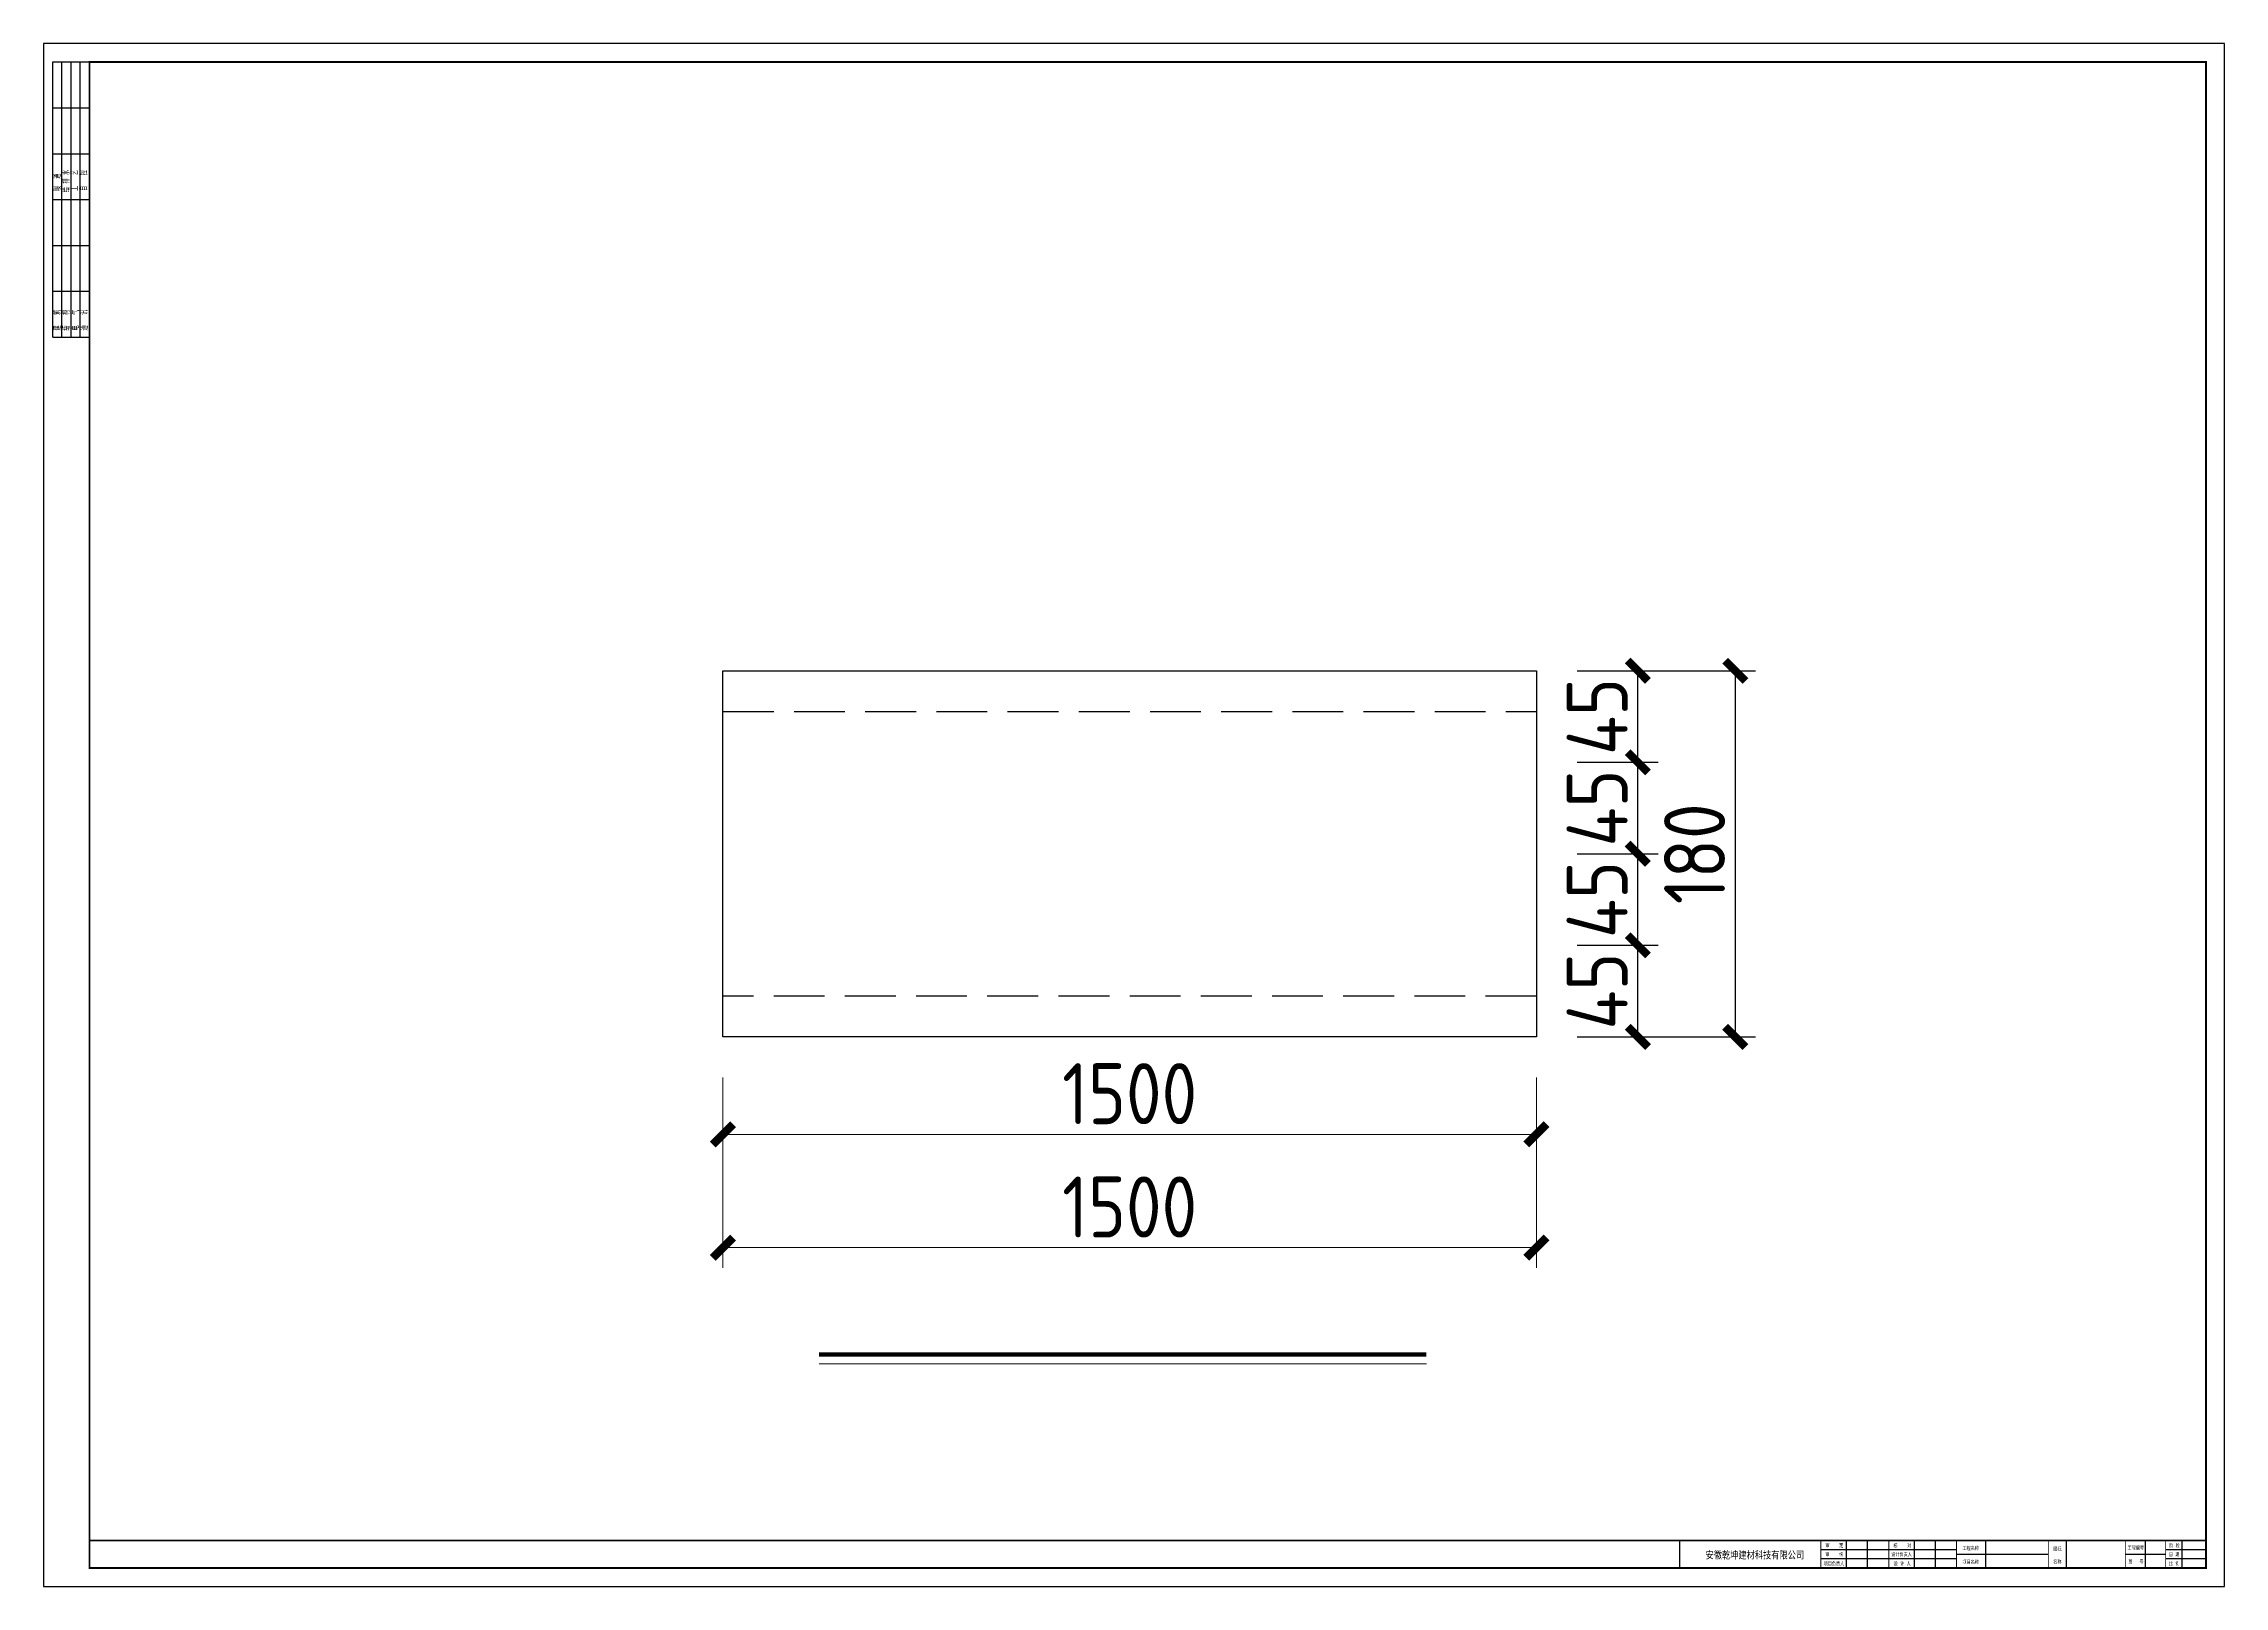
# Model space of a CAD drawing. Extents: x -196983 to 471790, y -783661 to 190401.
# Drawn here: x 356977 to 367701, y -156154 to -148569 of the extents above; entities that cross this region are included whole.
import ezdxf

# ---------------------------------------------------------------- set-up
doc = ezdxf.new("R2010")
doc.units = 0
doc.header["$LTSCALE"] = 1000
doc.header["$MEASUREMENT"] = 0
doc.linetypes.add('DASH', pattern=[0.35, 0.25, -0.1])
doc.layers.add('_TCH_MASK', color=7, linetype='Continuous')
doc.layers.add('PUB_TITLE', color=4, linetype='Continuous')
doc.styles.get("Standard").update_dxf_attribs({"font": 'gbenor.shx', "bigfont": 'gbcbig.shx'})
doc.styles.add('图框', font='')
doc.styles.get('图框').set_extended_font_data('SimSun')
doc.dimstyles.get("Standard").update_dxf_attribs({"dimscale": 100, "dimtxt": 3.5, "dimasz": 1, "dimexe": 2.5, "dimexo": 3, "dimgap": 1.5, "dimtad": 1, "dimdec": 0, "dimzin": 0, "dimdsep": 46, "dimtxsty": 'Standard', "dimblk": 'ARCHTICK', "dimcen": 0.09, "dimadec": 0, "dimazin": 0, "dimtfac": 1, "dimtdec": 0, "dimtix": 1, "dimtmove": 2, "dimatfit": 3, "dimfxl": 1, "dimtolj": 1, "dimtzin": 0, "dimarcsym": 0})

msp = doc.modelspace()

# ---------------------------------------------------------------- texts
at = {"layer": '_TCH_MASK', "lineweight": 15, "char_height": 300, "attachment_point": 5}
for insert in [(362318, -153731.3), (362318, -154288.4)]:
    msp.add_mtext('\\A1;1500', dxfattribs=dict(at, insert=insert))

# ---------------------------------------------------------------- blocks, each defined once
blk = doc.blocks.new('_ArchTick')
at = {"color": 0, "linetype": 'ByBlock', "const_width": 0.4}
blk.add_lwpolyline([(-0.5, -0.5), (0.5, 0.5)], dxfattribs=at)
blk = doc.blocks.new('*D1701')
at = {"layer": '_TCH_MASK', "color": 0, "lineweight": -2}
for p, q in [((364518, -153002), (364917, -153002)), ((364817, -153452), (364817, -153002)), ((364518, -153452), (364917, -153452))]:
    blk.add_line(p, q, dxfattribs=at)
at = {"layer": 'Defpoints', "color": 0}
for p in [(364318, -153002), (364817, -153002), (364318, -153452)]:
    blk.add_point(p, dxfattribs=at)
at = {"layer": '_TCH_MASK', "color": 0, "lineweight": -2, "xscale": 100, "yscale": 100, "zscale": 100}
for p, rotation in [((364817, -153002), 90), ((364817, -153452), 270)]:
    blk.add_blockref('_ArchTick', p, dxfattribs=dict(at, rotation=rotation))
at = {"layer": '_TCH_MASK', "color": 0, "lineweight": 15, "insert": (364617, -153227), "char_height": 300, "attachment_point": 5, "rotation": 90}
blk.add_mtext('\\A1;45', dxfattribs=at)
blk = doc.blocks.new('*D1702')
at = {"layer": '_TCH_MASK', "color": 0, "lineweight": -2}
for p, q in [((364518, -152552), (364917, -152552)), ((364817, -153002), (364817, -152552)), ((364518, -153002), (364917, -153002))]:
    blk.add_line(p, q, dxfattribs=at)
at = {"layer": 'Defpoints', "color": 0}
for p in [(364318, -152552), (364817, -152552), (364318, -153002)]:
    blk.add_point(p, dxfattribs=at)
at = {"layer": '_TCH_MASK', "color": 0, "lineweight": -2, "xscale": 100, "yscale": 100, "zscale": 100}
for p, rotation in [((364817, -152552), 90), ((364817, -153002), 270)]:
    blk.add_blockref('_ArchTick', p, dxfattribs=dict(at, rotation=rotation))
at = {"layer": '_TCH_MASK', "color": 0, "lineweight": 15, "insert": (364617, -152777), "char_height": 300, "attachment_point": 5, "rotation": 90}
blk.add_mtext('\\A1;45', dxfattribs=at)
blk = doc.blocks.new('*D1703')
at = {"layer": '_TCH_MASK', "color": 0, "lineweight": -2}
for p, q in [((364518, -152102), (364917, -152102)), ((364817, -152552), (364817, -152102)), ((364518, -152552), (364917, -152552))]:
    blk.add_line(p, q, dxfattribs=at)
at = {"layer": 'Defpoints', "color": 0}
for p in [(364318, -152102), (364817, -152102), (364318, -152552)]:
    blk.add_point(p, dxfattribs=at)
at = {"layer": '_TCH_MASK', "color": 0, "lineweight": -2, "xscale": 100, "yscale": 100, "zscale": 100}
for p, rotation in [((364817, -152102), 90), ((364817, -152552), 270)]:
    blk.add_blockref('_ArchTick', p, dxfattribs=dict(at, rotation=rotation))
at = {"layer": '_TCH_MASK', "color": 0, "lineweight": 15, "insert": (364617, -152327), "char_height": 300, "attachment_point": 5, "rotation": 90}
blk.add_mtext('\\A1;45', dxfattribs=at)
blk = doc.blocks.new('*D1704')
at = {"layer": '_TCH_MASK', "color": 0, "lineweight": -2}
for p, q in [((364518, -151652), (364917, -151652)), ((364817, -152102), (364817, -151652)), ((364518, -152102), (364917, -152102))]:
    blk.add_line(p, q, dxfattribs=at)
at = {"layer": 'Defpoints', "color": 0}
for p in [(364318, -151652), (364817, -151652), (364318, -152102)]:
    blk.add_point(p, dxfattribs=at)
at = {"layer": '_TCH_MASK', "color": 0, "lineweight": -2, "xscale": 100, "yscale": 100, "zscale": 100}
for p, rotation in [((364817, -151652), 90), ((364817, -152102), 270)]:
    blk.add_blockref('_ArchTick', p, dxfattribs=dict(at, rotation=rotation))
at = {"layer": '_TCH_MASK', "color": 0, "lineweight": 15, "insert": (364617, -151877), "char_height": 300, "attachment_point": 5, "rotation": 90}
blk.add_mtext('\\A1;45', dxfattribs=at)
blk = doc.blocks.new('*D1705')
at = {"layer": '_TCH_MASK', "color": 0, "lineweight": -2}
for p, q in [((364518, -151652), (365396, -151652)), ((365296, -151652), (365296, -153452)), ((364518, -153452), (365396, -153452))]:
    blk.add_line(p, q, dxfattribs=at)
at = {"layer": 'Defpoints', "color": 0}
for p in [(364318, -151652), (364318, -153452), (365296, -153452)]:
    blk.add_point(p, dxfattribs=at)
at = {"layer": '_TCH_MASK', "color": 0, "lineweight": -2, "xscale": 100, "yscale": 100, "zscale": 100}
for p, rotation in [((365296, -151652), 90), ((365296, -153452), 270)]:
    blk.add_blockref('_ArchTick', p, dxfattribs=dict(at, rotation=rotation))
at = {"layer": '_TCH_MASK', "color": 0, "lineweight": 15, "insert": (365096, -152552), "char_height": 300, "attachment_point": 5, "rotation": 90}
blk.add_mtext('\\A1;180', dxfattribs=at)
blk = doc.blocks.new('$titleblk$00000095')
for p, q in [((-150, 20), (-150, 0)), ((-150, 20), (0, 20)), ((-150, 15), (-75, 15)), ((-125, 20), (-125, 0)), ((-100, 20), (-100, 0)), ((-75, 20), (-75, 0)), ((-75, 20), (-75, 0)), ((-75, 15), (0, 15)), ((-50, 20), (-50, 0)), ((-25, 20), (-25, 0)), ((0, 20), (0, 0)), ((-150, 10), (-75, 10)), ((-150, 5), (-75, 5)), ((-75, 10), (0, 10)), ((-75, 5), (0, 5))]:
    blk.add_line(p, q)
at = {"width": 0.8}
for s, p in [('建   筑', (-146.4, 15.6)), ('结   构', (-146.4, 10.9)), ('给 排 水', (-71, 10.9)), ('暖  通', (-70.3, 15.7)), ('通   讯', (-146.4, 0.9)), ('电   气', (-146.4, 5.6)), ('工   艺', (-70.3, 6.1)), ('自   控', (-70.3, 1.2))]:
    blk.add_text(s, height=3.51, dxfattribs=at).set_placement(p)
blk = doc.blocks.new('新块')
for p, q in [((-8240, 400), (-8240, 1000)), ((-7780, 400), (-7780, 1000)), ((-6760, 400), (-6760, 1000)), ((-6300, 400), (-6300, 1000)), ((-5200, 400), (-5200, 1000)), ((-3440, 400), (-3440, 1000)), ((-1720, 400), (-1720, 1000)), ((-920, 400), (-920, 1000)), ((-400, 400), (-400, 1000)), ((-5840, 800), (-8800, 800)), ((-5840, 600), (-8800, 600)), ((-5840, 700), (-3840, 700)), ((-2160, 700), (-1280, 700)), ((-400, 800), (-1280, 800)), ((-400, 600), (-1280, 600))]:
    blk.add_line(p, q)
for points, const_width in [([(-11880, 400), (-11880, 1000), (-400, 1000)], 32), ([(-8800, 400), (-8800, 1000)], 20), ([(-7320, 400), (-7320, 1000)], 20), ([(-5840, 400), (-5840, 1000)], 20), ([(-3840, 400), (-3840, 1000)], 20), ([(-2160, 400), (-2160, 1000)], 20), ([(-1280, 400), (-1280, 1000)], 20)]:
    blk.add_lwpolyline(points, dxfattribs=dict(const_width=const_width))
at = {"layer": 'PUB_TITLE'}
blk.add_lwpolyline([(-47560, 0), (0, 0), (0, 33640), (-47560, 33640)], close=True, dxfattribs=at)
at = {"layer": 'PUB_TITLE', "const_width": 40}
blk.add_lwpolyline([(-46560, 400), (-400, 400), (-400, 33240), (-46560, 33240)], close=True, dxfattribs=at)
at = {"layer": 'PUB_TITLE', "const_width": 32}
blk.add_lwpolyline([(-400, 1000), (-46560, 1000)], dxfattribs=at)
at = {"layer": 'PUB_TITLE', "xscale": 40, "yscale": 40, "zscale": 40, "rotation": 90}
blk.add_blockref('$titleblk$00000095', (-46560, 33240), dxfattribs=at)
at = {"style": '图框', "width": 0.8}
for s, height, p in [('安徽乾坤建材科技有限公司', 160, (-11315, 604)), ('项目负责人', 80, (-8739, 457)), ('审    核', 80, (-8702, 659)), ('审    定', 80, (-8701, 854)), ('设计负责人', 80, (-7265, 659)), ('校    对', 80, (-7217, 851)), ('设 计 人', 80, (-7213, 457)), ('项目名称', 80, (-5712, 494)), ('工程名称', 80, (-5712, 794)), ('名称', 80, (-3732, 498)), ('图纸', 80, (-3732, 778)), ('工程编号', 80, (-2112, 803)), ('图   号', 80, (-2098, 504)), ('比 例', 80, (-1211, 457)), ('阶 段', 80, (-1205, 851)), ('日 期', 80, (-1212, 659))]:
    blk.add_text(s, height=height, dxfattribs=at).set_placement(p)
for tag, p in [('审定人', (-8147, 838)), ('校对', (-6621, 837)), ('阶段', (-810, 832)), ('项目负责人', (-8228, 444)), ('审核人', (-8147, 641)), ('设计负责人', (-6745, 649)), ('设计人', (-6659, 447)), ('项目名称', (-5026, 479)), ('工程名称', (-5026, 781)), ('图名', (-3347, 649)), ('图号', (-1657, 502)), ('日期', (-905, 632)), ('比例', (-810, 446))]:
    blk.add_attdef(tag, p, '', height=120)

# ---------------------------------------------------------------- dimensions: what is measured, and where the dimension line sits
at = {"layer": '_TCH_MASK', "lineweight": 15}
for base, p1, p2, picture, middle in [((364816.5, -151652.4), (364318, -152102.4), (364318, -151652.4), '*D1704', (364616.5, -151877.4)), ((365295.6, -153452.4), (364318, -151652.4), (364318, -153452.4), '*D1705', (365095.6, -152552.4)), ((364816.5, -152102.4), (364318, -152552.4), (364318, -152102.4), '*D1703', (364616.5, -152327.4)), ((364816.5, -152552.4), (364318, -153002.4), (364318, -152552.4), '*D1702', (364616.5, -152777.4)), ((364816.5, -153002.4), (364318, -153452.4), (364318, -153002.4), '*D1701', (364616.5, -153227.4))]:
    dim = msp.add_linear_dim(base=base, p1=p1, p2=p2, angle=90, dimstyle='Standard', override={"dimtxt": 3, "dimexe": 1, "dimexo": 2, "dimgap": 0.5, "dimlfac": 0.1}, dxfattribs=at)
    dim.commit()
    dim.dimension.update_dxf_attribs({"geometry": picture, "text_midpoint": middle})

# ---------------------------------------------------------------- linework, layer by layer
at = {"color": 3}
for p, q in [((360318, -151652.4), (364318, -151652.4)), ((360318, -153452.4), (360318, -151652.4)), ((364318, -151652.4), (364318, -153452.4)), ((364318, -153452.4), (360318, -153452.4))]:
    msp.add_line(p, q, dxfattribs=at)
at = {"color": 3, "linetype": 'DASH'}
for p, q in [((360318, -151852.4), (364318, -151852.4)), ((364318, -153252.4), (360318, -153252.4))]:
    msp.add_line(p, q, dxfattribs=at)
at = {"layer": '_TCH_MASK', "lineweight": 15}
for p, q in [((360318, -153652.4), (360318, -154588.4)), ((360318, -153652.4), (360318, -154031.3)), ((364318, -153652.4), (364318, -154588.4)), ((364318, -153652.4), (364318, -154031.3)), ((360318, -153931.3), (364318, -153931.3)), ((364318, -154488.4), (360318, -154488.4)), ((363777.5, -155059.2), (360790.3, -155059.2))]:
    msp.add_line(p, q, dxfattribs=at)
at = {"layer": '_TCH_MASK', "lineweight": 15, "const_width": 20}
msp.add_lwpolyline([(360790.3, -155013.9), (363777.5, -155013.9)], dxfattribs=at)

# ---------------------------------------------------------------- block references
at = {"layer": '_TCH_MASK', "color": 0, "lineweight": 15, "xscale": 0.2254864705610089, "yscale": 0.225486470546457, "zscale": 0.225486470547379}
msp.add_blockref('新块', (367701.3, -156153.9), dxfattribs=at)
at = {"layer": '_TCH_MASK', "lineweight": 15, "xscale": 100, "yscale": 100, "zscale": 100, "rotation": 180}
for p in [(360318, -153931.3), (360318, -154488.4)]:
    msp.add_blockref('_ArchTick', p, dxfattribs=at)
at = {"layer": '_TCH_MASK', "lineweight": 15, "xscale": 100, "yscale": 100, "zscale": 100}
for p in [(364318, -153931.3), (364318, -154488.4)]:
    msp.add_blockref('_ArchTick', p, dxfattribs=at)

msp.set_redraw_order([(e.dxf.handle, doc.entitydb.next_handle()) for e in msp.query("TEXT MTEXT ATTDEF DIMENSION ARC_DIMENSION")])  # texts and dimensions are drawn at this point

doc.saveas('drawing.dxf')
